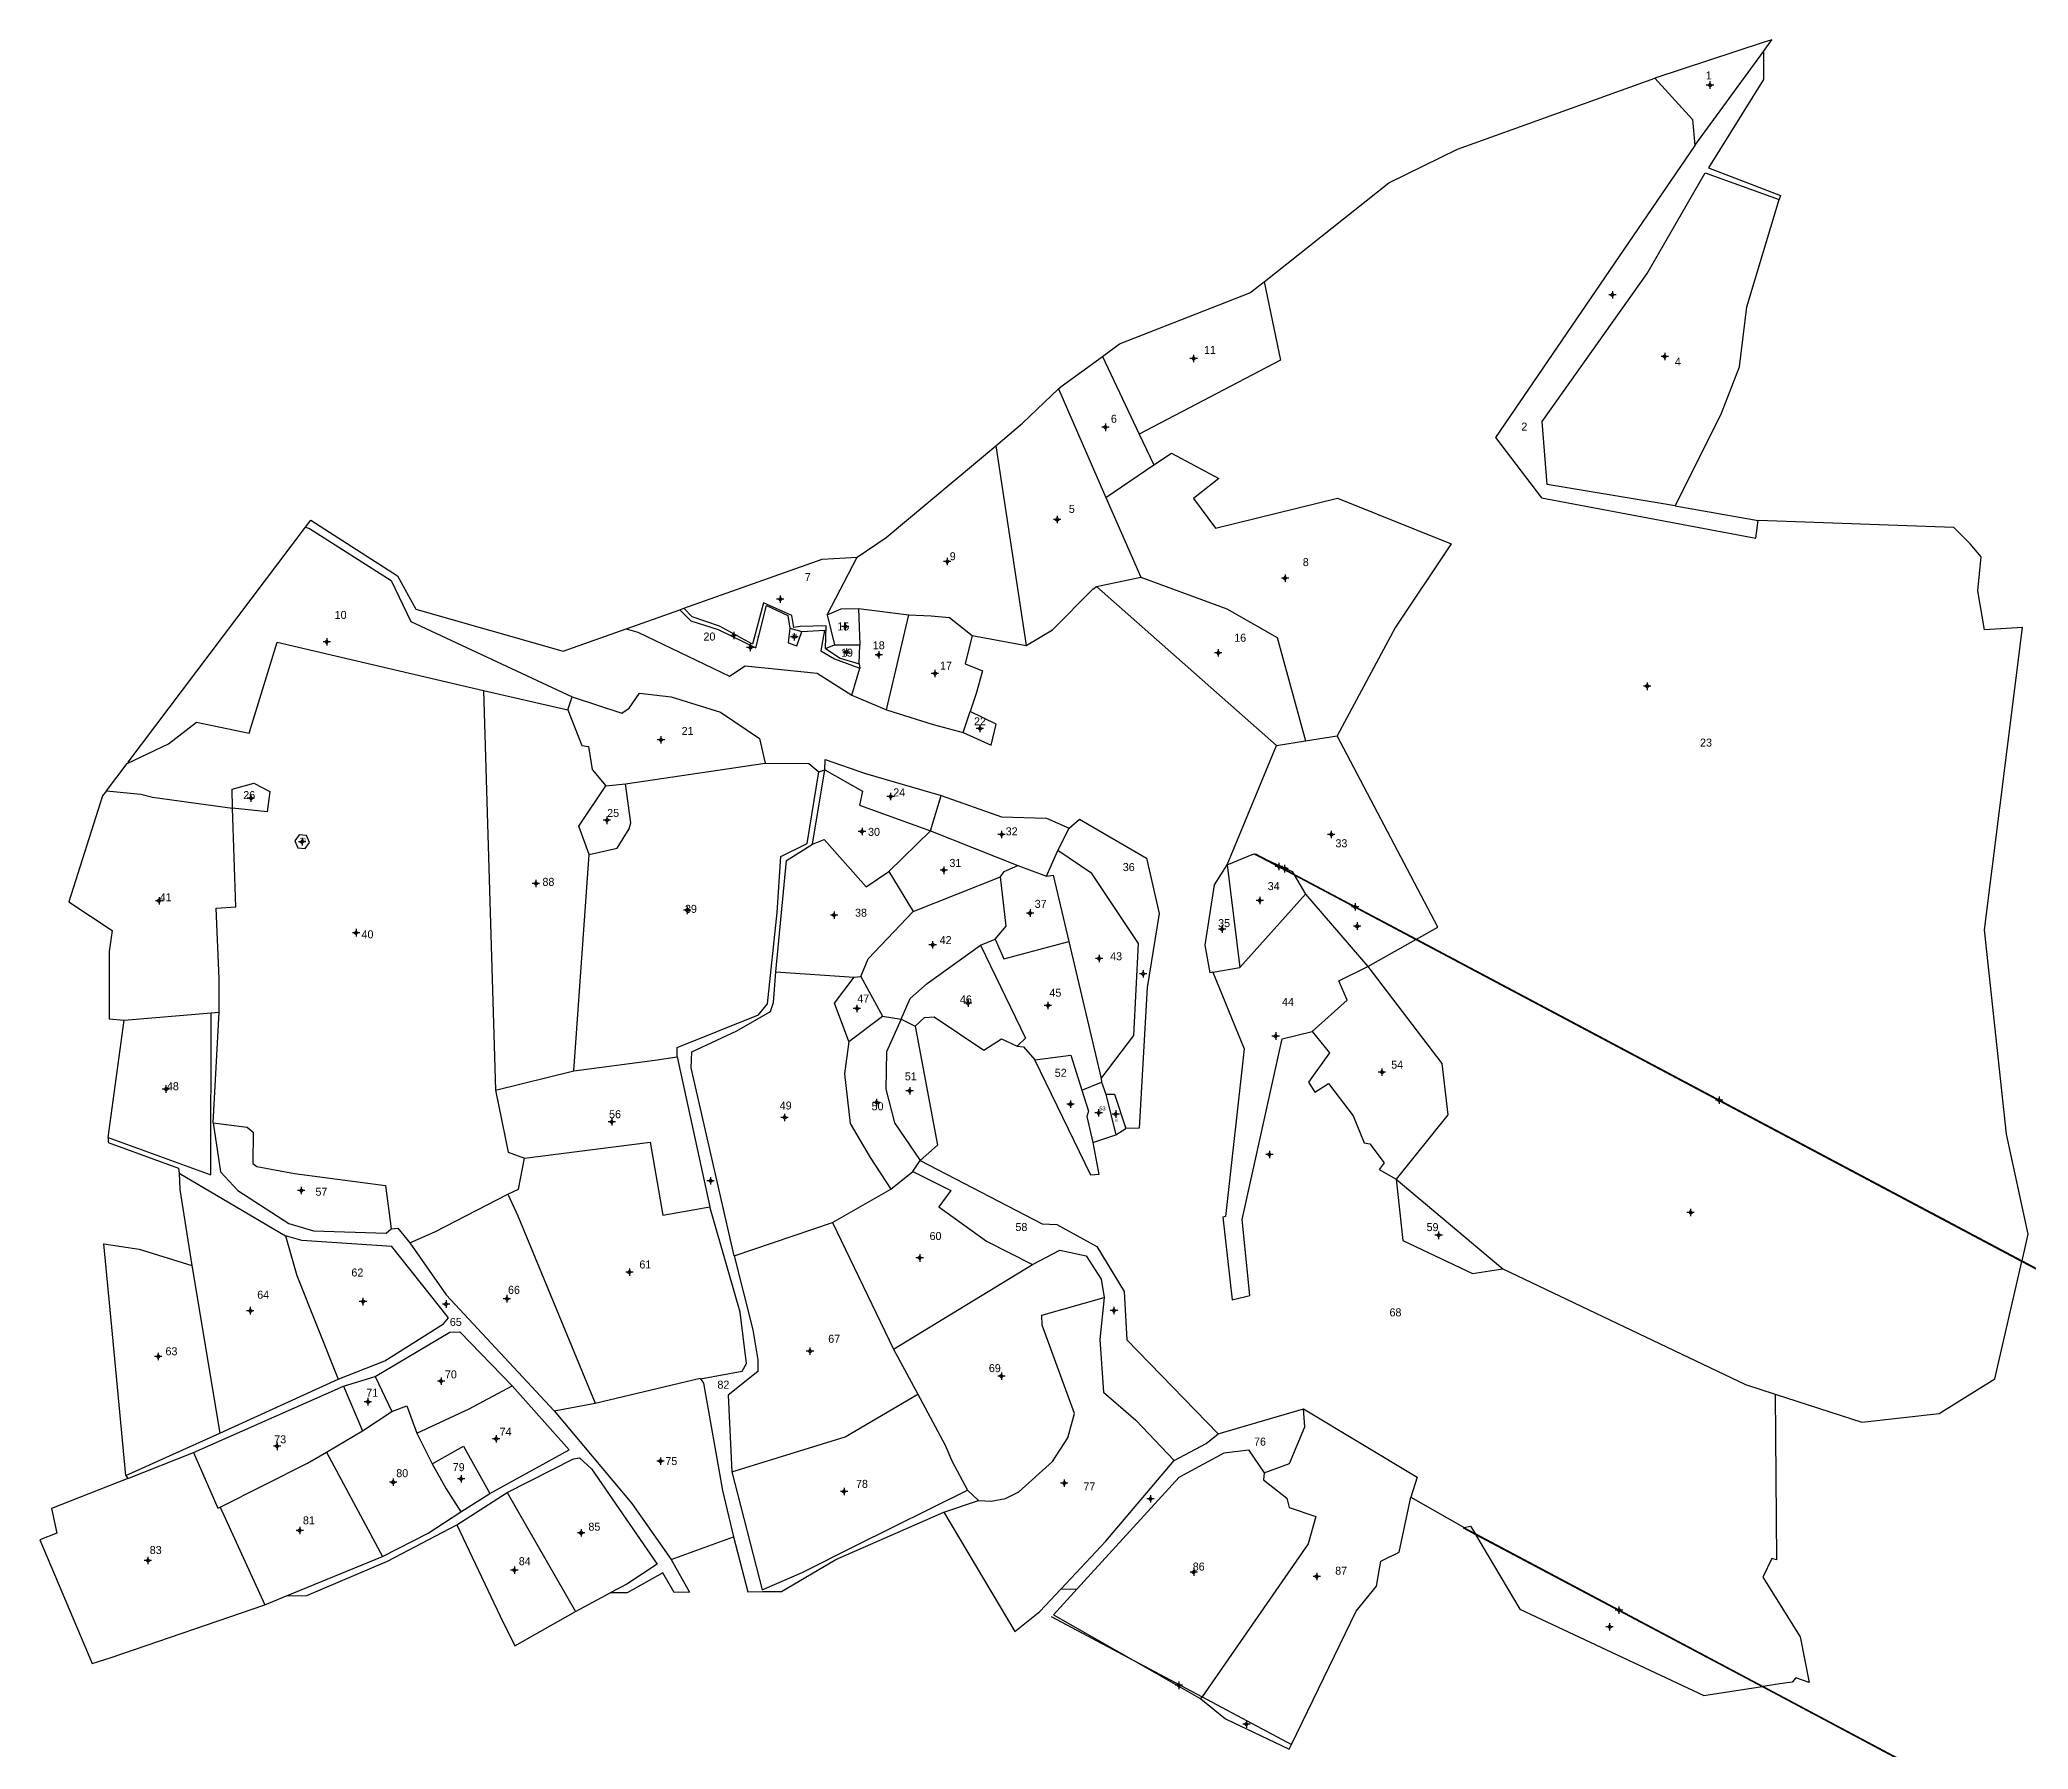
# Model space of a CAD drawing. Extents: x 549983 to 14539508, y -5593828 to 1839011.
# Drawn here: x 549983 to 550653, y 1838435 to 1839011 of the extents above; entities that cross this region are included whole.
import ezdxf

# ---------------------------------------------------------------- set-up
doc = ezdxf.new("R2010")
doc.units = 0
for name, color, linetype in [('Level 10', 7, 'Continuous'), ('Level 11', 7, 'Continuous'), ('Level 15', 7, 'Continuous')]:
    doc.layers.add(name, color=color, linetype=linetype)

msp = doc.modelspace()

# ---------------------------------------------------------------- texts
at = {"layer": 'Level 15'}
for s, height, p in [('1', 2.7, (550544.53, 1838997.75)), ('11', 2.7, (550375.42, 1838905.2)), ('4', 2.7, (550534.12, 1838901.23)), ('6', 2.7, (550344.03, 1838881.96)), ('2', 2.7, (550482.38, 1838879.33)), ('5', 2.7, (550329.84, 1838851.57)), ('9', 2.7, (550289.7, 1838835.63)), ('7', 2.7, (550240.85, 1838828.63)), ('8', 2.7, (550408.71, 1838833.65)), ('10', 2.7, (550082.38, 1838815.83)), ('20', 2.7, (550206.7, 1838808.55)), ('15', 2.7, (550251.77, 1838811.96)), ('16', 2.7, (550385.59, 1838808.14)), ('14', 0.338, (550224.36, 1838809.73)), ('13', 1.35, (550236.27, 1838809.34)), ('19', 2.7, (550253.06, 1838803.09)), ('18', 2.7, (550263.77, 1838805.6)), ('17', 2.7, (550286.43, 1838798.72)), ('21', 2.7, (550199.34, 1838776.72)), ('22', 2.7, (550297.87, 1838779.96)), ('23', 2.7, (550542.62, 1838772.79)), ('26', 2.7, (550051.57, 1838755.09)), ('24', 2.7, (550270.66, 1838756)), ('25', 2.7, (550174.24, 1838749.06)), ('30', 2.7, (550262.17, 1838742.69)), ('32', 2.7, (550308.57, 1838742.86)), ('29', 1.35, (550070.54, 1838740.63)), ('33', 2.7, (550419.72, 1838738.85)), ('31', 2.7, (550289.59, 1838732.22)), ('36', 2.7, (550348.04, 1838730.82)), ('88', 2.7, (550152.42, 1838725.83)), ('34', 2.7, (550396.88, 1838724.4)), ('41', 2.7, (550023.41, 1838720.64)), ('39', 2.7, (550200.46, 1838716.73)), ('38', 2.7, (550257.79, 1838715.43)), ('37', 2.7, (550318.35, 1838718.41)), ('40', 2.7, (550091.43, 1838708.14)), ('35', 2.7, (550380.17, 1838711.92)), ('42', 2.7, (550286.3, 1838706.2)), ('43', 2.7, (550343.77, 1838700.74)), ('45', 2.7, (550323.31, 1838688.45)), ('47', 2.7, (550258.55, 1838686.48)), ('46', 2.7, (550293.13, 1838686.18)), ('44', 2.7, (550401.69, 1838685.35)), ('52', 2.7, (550325.1, 1838661.45)), ('54', 2.7, (550438.51, 1838664.19)), ('48', 2.7, (550025.83, 1838656.93)), ('51', 2.7, (550274.56, 1838660.26)), ('56', 2.7, (550174.88, 1838647.49)), ('49', 2.7, (550232.4, 1838650.42)), ('50', 2.7, (550263.37, 1838650.16)), ('53', 1.35, (550340.15, 1838650.13)), ('55', 0.675, (550345.32, 1838646.33)), ('57', 2.7, (550075.9, 1838621.36)), ('58', 2.7, (550311.85, 1838609.47)), ('59', 2.7, (550450.44, 1838609.43)), ('60', 2.7, (550282.9, 1838606.44)), ('62', 2.7, (550088.02, 1838594.12)), ('61', 2.7, (550185.09, 1838596.82)), ('66', 2.7, (550140.81, 1838588.27)), ('64', 2.7, (550056.28, 1838586.64)), ('68', 2.7, (550437.94, 1838580.67)), ('65', 2.7, (550121.21, 1838577.45)), ('63', 2.7, (550025.36, 1838567.56)), ('67', 2.7, (550248.75, 1838571.77)), ('69', 2.7, (550302.89, 1838561.88)), ('71', 2.7, (550093.05, 1838553.59)), ('70', 2.7, (550119.55, 1838559.77)), ('82', 2.7, (550211.4, 1838556.29)), ('74', 2.7, (550137.98, 1838540.45)), ('73', 2.7, (550062, 1838537.88)), ('76', 2.7, (550392.27, 1838537.1)), ('79', 2.7, (550122.18, 1838528.49)), ('75', 2.7, (550193.85, 1838530.56)), ('80', 2.7, (550103.14, 1838526.46)), ('78', 2.7, (550258.1, 1838522.85)), ('77', 2.7, (550334.76, 1838521.97)), ('81', 2.7, (550071.69, 1838510.55)), ('85', 2.7, (550167.91, 1838508.42)), ('83', 2.7, (550020.05, 1838500.56)), ('84', 2.7, (550144.44, 1838496.78)), ('86', 2.7, (550371.61, 1838494.97)), ('87', 2.7, (550419.63, 1838493.6))]:
    msp.add_text(s, height=height, dxfattribs=at).set_placement(p)

# ---------------------------------------------------------------- linework, layer by layer
at = {"layer": 'Level 10'}
for p, q in [((550540.86, 1838975.41), (550563.96, 1839007.16)), ((550341.19, 1838904.37), (550353.57, 1838878.16)), ((550326.32, 1838893.36), (550342.33, 1838856.82)), ((550353.57, 1838878.16), (550358.49, 1838867.75)), ((550305.19, 1838874.24), (550315.5, 1838806.93)), ((550342.33, 1838856.82), (550358.49, 1838867.75)), ((550342.33, 1838856.82), (550354.16, 1838829.86)), ((550534.19, 1838854), (550562.22, 1838848.99)), ((550012.75, 1838767.5), (550072.58, 1838846.8)), ((550248.42, 1838817.19), (550258.46, 1838836.64)), ((550339.21, 1838826.73), (550354.16, 1838829.86)), ((550339.21, 1838826.73), (550399.79, 1838773.21)), ((550180.61, 1838812.52), (550198.67, 1838818.93)), ((550198.67, 1838818.93), (550200.09, 1838819.43)), ((550258.99, 1838819.39), (550275.92, 1838817.19)), ((550258.99, 1838819.39), (550259.38, 1838807.14)), ((550235.82, 1838812.68), (550239.82, 1838811.65)), ((550248.42, 1838817.19), (550250.84, 1838807.1)), ((550268.44, 1838785.14), (550275.92, 1838817.19)), ((550247.82, 1838805.88), (550250.84, 1838807.1)), ((550250.84, 1838807.1), (550259.38, 1838807.14)), ((550259.22, 1838800.74), (550259.38, 1838807.14)), ((550297.23, 1838810.2), (550315.5, 1838806.93)), ((550256.65, 1838790.09), (550259.35, 1838799.2)), ((550259.22, 1838800.74), (550259.35, 1838799.2)), ((550132.6, 1838791.74), (550160.98, 1838785.19)), ((550132.6, 1838791.74), (550136.59, 1838656.92)), ((550160.98, 1838785.19), (550162.46, 1838789.61)), ((550256.65, 1838790.09), (550268.44, 1838785.14)), ((550294.18, 1838777.54), (550296.55, 1838784.66)), ((550383.24, 1838732.87), (550399.79, 1838773.21)), ((550399.79, 1838773.21), (550409.66, 1838774.75)), ((550409.66, 1838774.75), (550420.29, 1838776.42)), ((550005.44, 1838757.82), (550012.49, 1838767.08)), ((550180.39, 1838760.27), (550227.45, 1838767.19)), ((550243.45, 1838739.94), (550247.63, 1838765)), ((550245.56, 1838764.28), (550247.63, 1838765)), ((550173.78, 1838759.59), (550180.39, 1838760.27)), ((550283.25, 1838744.4), (550286.86, 1838756.28)), ((550269.22, 1838730.65), (550283.25, 1838744.4)), ((550283.25, 1838744.4), (550312.71, 1838732.7)), ((550326.14, 1838737.78), (550329.96, 1838745.31)), ((550322.36, 1838729.08), (550326.14, 1838737.78)), ((550163.03, 1838663.48), (550168.13, 1838736.39)), ((550269.22, 1838730.65), (550277.37, 1838717.19)), ((550312.71, 1838732.7), (550322.36, 1838729.08)), ((550383.24, 1838732.87), (550387.53, 1838698.35)), ((550392.48, 1838736.63), (550394.5, 1838735.55)), ((550392.79, 1838736.63), (550396.84, 1838734.48)), ((550394.5, 1838735.55), (550405.81, 1838729.55)), ((550394.5, 1838735.55), (550396.84, 1838734.48)), ((550396.84, 1838734.48), (550405.67, 1838729.79)), ((550277.37, 1838717.19), (550306.83, 1838728.92)), ((550405.67, 1838729.79), (550446.99, 1838707.83)), ((550405.67, 1838729.79), (550405.81, 1838729.55)), ((550405.81, 1838729.55), (550446.84, 1838707.75)), ((550405.81, 1838729.55), (550409.59, 1838723.06)), ((550387.53, 1838698.35), (550409.59, 1838723.06)), ((550409.59, 1838723.06), (550430.61, 1838698.69)), ((550300.05, 1838705.81), (550305.05, 1838707.86)), ((550329.81, 1838707.09), (550340.69, 1838660.83)), ((550430.61, 1838698.69), (550446.84, 1838707.75)), ((550446.84, 1838707.75), (550446.99, 1838707.83)), ((550446.84, 1838707.75), (550651.11, 1838599.22)), ((550446.99, 1838707.83), (550651.15, 1838599.36)), ((550231.11, 1838696.88), (550257.52, 1838695.08)), ((550378.43, 1838696.69), (550387.53, 1838698.35)), ((550257.52, 1838695.08), (550259.73, 1838695.27)), ((550259.73, 1838695.27), (550267.02, 1838681.85)), ((550006.02, 1838640.94), (550011.42, 1838680.5)), ((550011.42, 1838680.5), (550040.79, 1838683)), ((550040.79, 1838683), (550043.44, 1838683.23)), ((550041.45, 1838645.96), (550043.44, 1838683.23)), ((550255.72, 1838673.35), (550267.02, 1838681.85)), ((550267.02, 1838681.85), (550273.38, 1838680.84)), ((550273.38, 1838680.84), (550278.04, 1838678.57)), ((550136.59, 1838656.92), (550163.03, 1838663.48)), ((550197.79, 1838668.19), (550208.84, 1838617.56)), ((550334.19, 1838656.97), (550340.9, 1838659.64)), ((550340.69, 1838660.83), (550340.9, 1838659.64)), ((550340.9, 1838659.64), (550342.33, 1838655.58)), ((550342.33, 1838655.58), (550345.65, 1838641.91)), ((550345.65, 1838641.91), (550349.11, 1838643.99)), ((550337.99, 1838639.31), (550345.65, 1838641.91)), ((550277.31, 1838629.53), (550279.78, 1838633.21)), ((550029.92, 1838628.94), (550065.84, 1838607.78)), ((550250.15, 1838612.33), (550269.82, 1838623.55)), ((550269.82, 1838623.55), (550277.31, 1838629.53)), ((550440.22, 1838626.95), (550476.13, 1838596.66)), ((550217.04, 1838601.14), (550250.15, 1838612.33)), ((550250.15, 1838612.33), (550270.72, 1838569.64)), ((550034.26, 1838597.82), (550043.73, 1838541.31)), ((550270.72, 1838569.64), (550317.62, 1838598.12)), ((550651.11, 1838599.22), (550651.15, 1838599.36)), ((550651.11, 1838599.22), (14539507.62, -5593827.52)), ((550651.15, 1838599.36), (14539507.62, -5593827.52)), ((550270.72, 1838569.64), (550278.98, 1838554.47)), ((550034.76, 1838534.74), (550085.41, 1838557.15)), ((550043.73, 1838541.31), (550083.54, 1838559.46)), ((550085.41, 1838557.15), (550096.07, 1838560.46)), ((550085.41, 1838557.15), (550091.77, 1838542.06)), ((550096.07, 1838560.46), (550101.68, 1838548.57)), ((550156.32, 1838548.82), (550170.2, 1838551.47)), ((550380.23, 1838541.08), (550408.91, 1838549.56)), ((550091.77, 1838542.06), (550101.68, 1838548.57)), ((550011.99, 1838526.98), (550043.73, 1838541.31)), ((550079.67, 1838534.91), (550091.77, 1838542.06)), ((550110.08, 1838541.32), (550115.19, 1838530.94)), ((550012.7, 1838526.04), (550034.76, 1838534.74)), ((550079.67, 1838534.91), (550098.48, 1838499.7)), ((550011.99, 1838526.98), (550012.7, 1838526.04)), ((550043.8, 1838516.36), (550058.79, 1838483.47)), ((550123.52, 1838510.44), (550140.52, 1838521.26)), ((550124.92, 1838514.79), (550134.65, 1838520.96)), ((550140.52, 1838521.26), (550163.52, 1838481.12)), ((550287.69, 1838514.71), (550299.42, 1838518.64)), ((550295.68, 1838522.05), (550299.42, 1838518.64)), ((550462.81, 1838509.59), (550466.76, 1838507.49)), ((550462.81, 1838509.36), (550466.96, 1838507.16)), ((550195.81, 1838498.68), (550216.82, 1838506.34)), ((550466.76, 1838507.49), (550563.87, 1838455.9)), ((550466.76, 1838507.49), (550466.96, 1838507.16)), ((550466.96, 1838507.16), (550563.53, 1838455.85)), ((550066.13, 1838486.47), (550098.48, 1838499.7)), ((550058.79, 1838483.47), (550066.13, 1838486.47)), ((550163.52, 1838481.12), (550175.22, 1838487.42)), ((550327.19, 1838488.75), (550332.61, 1838488.8)), ((550323.84, 1838479.47), (550351.54, 1838464.75)), ((550351.54, 1838464.75), (550374.82, 1838452.38)), ((550351.54, 1838464.75), (550374.36, 1838451.72)), ((550563.53, 1838455.85), (550563.87, 1838455.9)), ((550563.53, 1838455.85), (14539507.62, -5593827.52)), ((550563.87, 1838455.9), (14539507.62, -5593827.52)), ((550374.36, 1838451.72), (550374.82, 1838452.38)), ((550374.82, 1838452.38), (550404.95, 1838436.38))]:
    msp.add_line(p, q, dxfattribs=at)
for points in [[(550563.96, 1839007.16), (550566.82, 1839011.11), (550563.93, 1839010.16), (550527.35, 1838998.19)], [(550563.96, 1839007.16), (550564.04, 1838997.66), (550545.42, 1838967.9), (550569.73, 1838958.57), (550569.32, 1838957.21)], [(550395.64, 1838929.53), (550437.67, 1838962.82), (550460.91, 1838974.19), (550527.35, 1838998.19)], [(550527.35, 1838998.19), (550540.1, 1838984.27), (550540.86, 1838975.41)], [(550540.86, 1838975.41), (550473.63, 1838877.05), (550489.22, 1838856.65), (550561.45, 1838843.06), (550562.22, 1838848.99)], [(550534.19, 1838854), (550491.09, 1838861.16), (550489.34, 1838882.37), (550524.74, 1838932.29), (550544.3, 1838966.25), (550569.32, 1838957.21)], [(550534.19, 1838854), (550549.64, 1838884.65), (550555.93, 1838900.79), (550558.33, 1838921.04), (550569.32, 1838957.21)], [(550341.19, 1838904.37), (550346.93, 1838908.54), (550390.87, 1838925.76), (550395.64, 1838929.53)], [(550395.64, 1838929.53), (550401.15, 1838903.11), (550353.57, 1838878.16)], [(550326.32, 1838893.36), (550327.23, 1838894.23), (550341.19, 1838904.37)], [(550305.19, 1838874.24), (550314.21, 1838881.83), (550326.32, 1838893.36)], [(550258.46, 1838836.64), (550268.33, 1838843.24), (550305.19, 1838874.24)], [(550358.49, 1838867.75), (550364.42, 1838871.76), (550380.39, 1838863.21), (550371.84, 1838856.48), (550379.28, 1838846.46), (550420.43, 1838856.54), (550458.77, 1838841.12), (550439.92, 1838813.08), (550420.29, 1838776.42)], [(550072.58, 1838846.8), (550074.34, 1838849.09), (550103.55, 1838830.32), (550109.74, 1838819.11), (550159.36, 1838804.99), (550180.61, 1838812.52)], [(550072.58, 1838846.8), (550073.86, 1838846.33), (550101.43, 1838828.83), (550108, 1838814.92), (550162.46, 1838789.61)], [(550651.15, 1838599.36), (550653.23, 1838608.34), (550645.89, 1838642.16), (550638.5, 1838710.97), (550651.27, 1838812.94), (550638.44, 1838812.19), (550636.26, 1838825.3), (550637.38, 1838836.78), (550633.71, 1838841.2), (550628.1, 1838846.66), (550562.22, 1838848.99)], [(550200.09, 1838819.43), (550246.7, 1838835.96), (550258.46, 1838836.64)], [(550315.5, 1838806.93), (550324.36, 1838812.2), (550337.92, 1838825.9), (550339.21, 1838826.73)], [(550354.16, 1838829.86), (550383.1, 1838819.25), (550400.11, 1838809.61), (550409.66, 1838774.75)], [(550198.67, 1838818.93), (550202.41, 1838815.21), (550211.69, 1838812.29), (550224.36, 1838806.07), (550227.89, 1838820.37), (550235.18, 1838817.02), (550235.82, 1838812.68)], [(550247.82, 1838805.88), (550248.09, 1838813.47), (550239.24, 1838813.27), (550237.14, 1838812.97), (550236.53, 1838816.96), (550226.95, 1838821.29), (550223.25, 1838807.38), (550212.08, 1838813.39), (550202.91, 1838816.49), (550200.09, 1838819.43)], [(550248.42, 1838817.19), (550253.08, 1838819.25), (550258.99, 1838819.39)], [(550180.61, 1838812.52), (550184.58, 1838811.34), (550215.47, 1838796.52), (550220.7, 1838799.97), (550244.99, 1838797.59), (550256.65, 1838790.09)], [(550235.82, 1838812.68), (550235.28, 1838807.74), (550238.21, 1838806.78), (550239.82, 1838811.65)], [(550239.82, 1838811.65), (550247.46, 1838812.06), (550246.27, 1838805.04), (550250.83, 1838802.43), (550259.35, 1838799.2)], [(550275.92, 1838817.19), (550283.42, 1838816.89), (550289.67, 1838816.3), (550297.23, 1838810.2)], [(550012.49, 1838767.08), (550026.35, 1838773.72), (550035.83, 1838781.05), (550053.56, 1838777.32), (550063, 1838808.02), (550132.6, 1838791.74)], [(550247.82, 1838805.88), (550252.82, 1838802.57), (550259.22, 1838800.74)], [(550297.23, 1838810.2), (550294.94, 1838800.7), (550300.79, 1838798.37), (550298.59, 1838790.73), (550296.55, 1838784.66)], [(550162.46, 1838789.61), (550179.21, 1838784.08), (550181.63, 1838785.77), (550185.08, 1838790.8), (550195.85, 1838789.6), (550212.44, 1838784.36), (550225.59, 1838775.48), (550227.45, 1838767.19)], [(550160.98, 1838785.19), (550165.68, 1838773.17), (550167.9, 1838772.85), (550169.16, 1838765.02), (550173.78, 1838759.59)], [(550268.44, 1838785.14), (550284.11, 1838780.26), (550294.18, 1838777.54)], [(550294.18, 1838777.54), (550303.63, 1838773.22), (550305.32, 1838780.39), (550296.55, 1838784.66)], [(550446.99, 1838707.83), (550454.27, 1838711.89), (550420.29, 1838776.42)], [(550012.49, 1838767.08), (550012.65, 1838767.29), (550012.75, 1838767.5)], [(550197.79, 1838668.19), (550197.81, 1838671.3), (550225.28, 1838682.33), (550228.25, 1838686.11), (550231.49, 1838716.84), (550232.8, 1838735.72), (550241.67, 1838740.08), (550245.56, 1838764.28)], [(550227.45, 1838767.19), (550242.18, 1838767.12), (550245.56, 1838764.28)], [(550247.63, 1838765), (550247.69, 1838768.47), (550261.33, 1838763.68), (550286.86, 1838756.28)], [(550247.63, 1838765), (550260.28, 1838757.71), (550259.31, 1838753.06), (550283.25, 1838744.4)], [(550005.44, 1838757.82), (550004.18, 1838756.14), (549992.76, 1838720.45), (550007.36, 1838710.77), (550006.33, 1838703.73), (550006.34, 1838680.95), (550011.42, 1838680.5)], [(550005.44, 1838757.82), (550017, 1838756.71), (550020.93, 1838755.72), (550047.97, 1838752.07)], [(550047.97, 1838752.07), (550047.83, 1838758.48), (550055.12, 1838760.42), (550060.5, 1838757.68), (550059.62, 1838750.74), (550047.97, 1838752.07)], [(550168.13, 1838736.39), (550164.69, 1838746.01), (550173.78, 1838759.59)], [(550168.13, 1838736.39), (550177.56, 1838738.5), (550181.62, 1838745.1), (550182.23, 1838747.1), (550180.39, 1838760.27)], [(550043.44, 1838683.23), (550043.45, 1838694.44), (550042.43, 1838718.28), (550049.03, 1838718.77), (550047.97, 1838752.07)], [(550286.86, 1838756.28), (550307.2, 1838749.07), (550322.31, 1838748.69), (550329.96, 1838745.31)], [(550329.96, 1838745.31), (550333.49, 1838748.34), (550355.99, 1838735.12), (550360.3, 1838716.47), (550356.21, 1838691.56), (550353.55, 1838644.11), (550349.11, 1838643.99)], [(550073.87, 1838740.47), (550072.86, 1838742.76), (550070.37, 1838743.01), (550068.9, 1838740.99), (550069.91, 1838738.71), (550072.41, 1838738.45), (550073.87, 1838740.47)], [(550231.11, 1838696.88), (550234.65, 1838734.4), (550243.45, 1838739.94)], [(550243.45, 1838739.94), (550247.38, 1838741.43), (550261.57, 1838725.48), (550269.22, 1838730.65)], [(550340.69, 1838660.83), (550351.77, 1838675.4), (550353.31, 1838706.42), (550337.65, 1838730.05), (550326.14, 1838737.78)], [(550306.83, 1838728.92), (550308.02, 1838730.69), (550312.71, 1838732.7)], [(550378.43, 1838696.69), (550377.45, 1838696.51), (550375.82, 1838705.89), (550378.98, 1838726.14), (550383.24, 1838732.87)], [(550383.24, 1838732.87), (550392.17, 1838736.63), (550394.5, 1838735.55)], [(550396.84, 1838734.48), (550405.17, 1838730.64), (550405.67, 1838729.79)], [(550305.05, 1838707.86), (550308.75, 1838712.23), (550306.83, 1838728.92)], [(550322.36, 1838729.08), (550324.55, 1838729.46), (550329.81, 1838707.09)], [(550259.73, 1838695.27), (550262.16, 1838701.26), (550277.37, 1838717.19)], [(550273.38, 1838680.84), (550276.38, 1838687.85), (550282.14, 1838692.93), (550300.05, 1838705.81)], [(550300.05, 1838705.81), (550315.28, 1838674.5), (550312.46, 1838671.8)], [(550305.05, 1838707.86), (550307.91, 1838701.28), (550329.81, 1838707.09)], [(550217.04, 1838601.14), (550202.57, 1838664.43), (550202.72, 1838669.86), (550217.9, 1838676.99), (550229.27, 1838683.45), (550230.32, 1838686.54), (550231.11, 1838696.88)], [(550411.84, 1838676.75), (550423.65, 1838687.28), (550420.85, 1838693.76), (550430.61, 1838698.69)], [(550430.61, 1838698.69), (550455.62, 1838665.93), (550457.63, 1838648.66), (550440.22, 1838626.95)], [(550255.72, 1838673.35), (550250.81, 1838686.23), (550257.52, 1838695.08)], [(550378.43, 1838696.69), (550388.89, 1838670.93), (550382.69, 1838614.33), (550381.72, 1838614.15), (550384.92, 1838586.24), (550390.9, 1838587.72), (550388.27, 1838613.36), (550401.77, 1838674.24), (550411.84, 1838676.75)], [(550006.02, 1838640.94), (550040.69, 1838628.41), (550040.79, 1838683)], [(550273.38, 1838680.84), (550268.38, 1838669.92), (550268.2, 1838657.3), (550271.12, 1838645.94), (550279.78, 1838633.21)], [(550278.04, 1838678.57), (550281.24, 1838681.48), (550284.45, 1838681.72), (550301.18, 1838670.43), (550307.15, 1838674.25), (550312.46, 1838671.8)], [(550278.04, 1838678.57), (550285.61, 1838638.4), (550279.78, 1838633.21)], [(550411.84, 1838676.75), (550417.71, 1838669.59), (550410.58, 1838659.6), (550412.81, 1838656.29), (550417.4, 1838659.17), (550425.68, 1838648.27), (550429.45, 1838639.19), (550431.35, 1838638.83), (550436.13, 1838632.41), (550434.48, 1838630.15), (550440.22, 1838626.95)], [(550255.72, 1838673.35), (550254.19, 1838662.42), (550256.15, 1838645.7), (550262.84, 1838634.3), (550269.82, 1838623.55)], [(550312.46, 1838671.8), (550314.61, 1838671.61), (550318.44, 1838667.13)], [(550163.03, 1838663.48), (550190.25, 1838667.06), (550197.79, 1838668.19)], [(550318.44, 1838667.13), (550330.47, 1838668.75), (550334.19, 1838656.97)], [(550337.99, 1838639.31), (550339.91, 1838628.53), (550337.27, 1838628.28), (550318.44, 1838667.13)], [(550136.59, 1838656.92), (550140.9, 1838636.07), (550146.41, 1838633.98)], [(550334.19, 1838656.97), (550336.52, 1838649.83), (550335.91, 1838648.02), (550337.99, 1838639.31)], [(550342.33, 1838655.58), (550345.25, 1838655.55), (550349.11, 1838643.99)], [(550041.45, 1838645.96), (550052.87, 1838644.45), (550054.9, 1838642.77), (550054.83, 1838632.2), (550056.12, 1838631.26), (550068.86, 1838628.82), (550099.5, 1838624.75), (550101.41, 1838610.23)], [(550041.45, 1838645.96), (550043.94, 1838629.44), (550049.77, 1838623.07), (550066.98, 1838612.03), (550075.26, 1838609.48), (550099.75, 1838608.78), (550101.41, 1838610.23)], [(550006.02, 1838640.94), (550005.99, 1838639.35), (550029.75, 1838630.64), (550029.92, 1838628.94)], [(550146.41, 1838633.98), (550188.73, 1838639.38), (550192.98, 1838614.76), (550208.84, 1838617.56)], [(550140.8, 1838621.87), (550144.38, 1838623.62), (550146.41, 1838633.98)], [(550279.78, 1838633.21), (550320.83, 1838611.86), (550325.79, 1838611.68), (550339.25, 1838604.26), (550348.55, 1838589.02), (550349.37, 1838572.81), (550380.23, 1838541.08)], [(550029.92, 1838628.94), (550030.24, 1838623.42), (550034.26, 1838597.82)], [(550277.31, 1838629.53), (550290.11, 1838623.1), (550286, 1838617.58), (550302.15, 1838606.09), (550317.62, 1838598.12)], [(550440.22, 1838626.95), (550442.47, 1838606.22), (550465.91, 1838595.09), (550476.13, 1838596.66)], [(550107.7, 1838605.46), (550116.15, 1838609.18), (550140.8, 1838621.87)], [(550140.8, 1838621.87), (550144.09, 1838614.57), (550170.2, 1838551.47)], [(550205.7, 1838559.66), (550219.79, 1838562.21), (550221.21, 1838564.75), (550219.08, 1838582.07), (550208.84, 1838617.56)], [(550101.41, 1838610.23), (550103.67, 1838610.41), (550107.7, 1838605.46)], [(550011.99, 1838526.98), (550007.45, 1838574.67), (550004.56, 1838605.16), (550016.5, 1838603.37), (550034.26, 1838597.82)], [(550083.54, 1838559.46), (550099.24, 1838565.68), (550119.01, 1838578.11), (550120.72, 1838580.22), (550101.63, 1838604.29), (550071.3, 1838606.24), (550065.84, 1838607.78)], [(550065.84, 1838607.78), (550069.64, 1838594.51), (550083.54, 1838559.46)], [(550107.7, 1838605.46), (550120, 1838587.89), (550156.32, 1838548.82)], [(550217.04, 1838601.14), (550223.3, 1838576.13), (550225.04, 1838566), (550225.04, 1838562.08), (550215.01, 1838554.11), (550216.22, 1838528.25)], [(550317.62, 1838598.12), (550326.82, 1838602.96), (550335.71, 1838601.1), (550340.74, 1838593.25), (550341.73, 1838587.08)], [(550476.13, 1838596.66), (550557.95, 1838557.72), (550567.91, 1838554.5)], [(550567.91, 1838554.5), (550597.14, 1838545.06), (550623.17, 1838547.88), (550641.93, 1838559.65), (550651.11, 1838599.22)], [(550299.42, 1838518.64), (550303.65, 1838518.33), (550308.54, 1838519.24), (550312.99, 1838521.56), (550324.29, 1838531.77), (550329.47, 1838539.68), (550331.71, 1838547.96), (550320.89, 1838577.69), (550320.8, 1838581.06), (550341.73, 1838587.08)], [(550341.73, 1838587.08), (550340.25, 1838572.93), (550341.53, 1838555.14), (550352.46, 1838545.68), (550365.36, 1838532.12)], [(550096.07, 1838560.46), (550121.25, 1838575.34), (550124.6, 1838575.49), (550142.21, 1838557.28)], [(550110.08, 1838541.32), (550127.72, 1838549.56), (550142.21, 1838557.28)], [(550134.65, 1838520.96), (550161.43, 1838535.71), (550142.21, 1838557.28)], [(550170.2, 1838551.47), (550205.56, 1838559.85), (550205.7, 1838559.66)], [(550205.7, 1838559.66), (550206.75, 1838558.13), (550213.08, 1838521.95), (550216.82, 1838506.34)], [(550101.68, 1838548.57), (550106.66, 1838550.53), (550110.08, 1838541.32)], [(550216.22, 1838528.25), (550254.42, 1838540.04), (550278.98, 1838554.47)], [(550278.98, 1838554.47), (550288.16, 1838537.31), (550290.42, 1838531.93), (550295.68, 1838522.05)], [(550395.65, 1838527.93), (550404.27, 1838531.07), (550409.42, 1838543.49), (550408.91, 1838549.56)], [(550408.91, 1838549.56), (550447.21, 1838526.42), (550445.17, 1838519.77)], [(550567.91, 1838554.5), (550568.4, 1838498.59), (550566.78, 1838499.02), (550563.76, 1838492.79), (550576.39, 1838472.66), (550579.38, 1838457.22), (550574.89, 1838458.82), (550573.65, 1838457.38), (550568.77, 1838456.64), (550563.87, 1838455.9)], [(550156.32, 1838548.82), (550182.58, 1838517.64), (550195.81, 1838498.68)], [(550115.19, 1838530.94), (550125.76, 1838536.89), (550134.65, 1838520.96)], [(550365.36, 1838532.12), (550376.12, 1838537.87), (550380.23, 1838541.08)], [(550034.76, 1838534.74), (550043.01, 1838515.96), (550043.8, 1838516.36)], [(550043.8, 1838516.36), (550073.17, 1838531.15), (550079.67, 1838534.91)], [(550115.19, 1838530.94), (550119.91, 1838522.48), (550124.92, 1838514.79)], [(550140.52, 1838521.26), (550162.93, 1838532.67), (550164.96, 1838532.96), (550168.98, 1838529.27), (550191.11, 1838497.12), (550180.84, 1838490.44), (550175.22, 1838487.42)], [(550327.19, 1838488.75), (550342.32, 1838504.88), (550365.36, 1838532.12)], [(550332.61, 1838488.8), (550367.02, 1838526.48), (550382.19, 1838534.67), (550390.44, 1838535.72), (550395.65, 1838527.93)], [(550012.7, 1838526.04), (549986.91, 1838515.86), (549988.71, 1838507.61), (549982.98, 1838505.29), (550000.65, 1838463.65), (550007.09, 1838465.7), (550058.79, 1838483.47)], [(550216.22, 1838528.25), (550226.51, 1838488.44), (550240, 1838494.33), (550258.07, 1838503.46), (550295.68, 1838522.05)], [(550395.65, 1838527.93), (550395.44, 1838525.62), (550403.34, 1838519.36), (550404.13, 1838516.26), (550413.1, 1838513.18), (550410.56, 1838504.04), (550374.82, 1838452.38)], [(550404.95, 1838436.38), (550426.67, 1838481.29), (550433.59, 1838489.73), (550434.99, 1838498.16), (550441.17, 1838501.13), (550445.17, 1838519.77)], [(550445.17, 1838519.77), (550463.1, 1838509.47), (550465.28, 1838509.99), (550466.76, 1838507.49)], [(550066.13, 1838486.47), (550073.02, 1838486.53), (550100.23, 1838498.16), (550123.52, 1838510.44)], [(550098.48, 1838499.7), (550113.91, 1838507.63), (550124.92, 1838514.79)], [(550123.52, 1838510.44), (550138.11, 1838479.64), (550143.08, 1838469.56), (550163.52, 1838481.12)], [(550216.82, 1838506.34), (550221.69, 1838487.83), (550226.66, 1838487.87), (550232.94, 1838487.93), (550251.35, 1838498.75), (550287.69, 1838514.71)], [(550287.69, 1838514.71), (550311.66, 1838474.46), (550320.08, 1838481.17), (550327.19, 1838488.75)], [(550466.96, 1838507.16), (550481.89, 1838481.96), (550543.93, 1838452.87), (550563.53, 1838455.85)], [(550195.81, 1838498.68), (550201.93, 1838487.66), (550196.83, 1838487.61), (550193.01, 1838494.18), (550181.02, 1838487.47), (550175.22, 1838487.42)], [(550332.61, 1838488.8), (550324.67, 1838480.1), (550351.54, 1838464.75)], [(550374.36, 1838451.72), (550382.69, 1838444.94), (550404.15, 1838434.73), (550404.95, 1838436.38)]]:
    msp.add_lwpolyline(points, dxfattribs=at)
at = {"layer": 'Level 11'}
for p, q in [((550545.33, 1838995.85), (550544.7, 1838995.85)), ((550545.95, 1838996.47), (550545.33, 1838995.85)), ((550545.33, 1838995.85), (550545.95, 1838995.22)), ((550545.95, 1838997.1), (550545.95, 1838996.47)), ((550546.58, 1838995.85), (550545.95, 1838996.47)), ((550545.95, 1838995.22), (550546.58, 1838995.85)), ((550545.95, 1838995.22), (550545.95, 1838994.6)), ((550547.2, 1838995.85), (550546.58, 1838995.85)), ((550512.44, 1838925.11), (550511.81, 1838925.11)), ((550513.06, 1838925.74), (550512.44, 1838925.11)), ((550512.44, 1838925.11), (550513.06, 1838924.49)), ((550513.06, 1838926.36), (550513.06, 1838925.74)), ((550513.69, 1838925.11), (550513.06, 1838925.74)), ((550513.06, 1838924.49), (550513.69, 1838925.11)), ((550514.31, 1838925.11), (550513.69, 1838925.11)), ((550513.06, 1838924.49), (550513.06, 1838923.86)), ((550371.92, 1838904.89), (550371.92, 1838904.27)), ((550530.73, 1838904.91), (550530.1, 1838904.28)), ((550530.73, 1838905.53), (550530.73, 1838904.91)), ((550531.35, 1838904.28), (550530.73, 1838904.91)), ((550371.3, 1838903.64), (550370.67, 1838903.64)), ((550371.92, 1838904.27), (550371.3, 1838903.64)), ((550371.3, 1838903.64), (550371.92, 1838903.02)), ((550372.55, 1838903.64), (550371.92, 1838904.27)), ((550371.92, 1838903.02), (550372.55, 1838903.64)), ((550371.92, 1838903.02), (550371.92, 1838902.39)), ((550373.17, 1838903.64), (550372.55, 1838903.64)), ((550530.1, 1838904.28), (550529.48, 1838904.28)), ((550530.1, 1838904.28), (550530.73, 1838903.66)), ((550530.73, 1838903.66), (550531.35, 1838904.28)), ((550530.73, 1838903.66), (550530.73, 1838903.03)), ((550531.98, 1838904.28), (550531.35, 1838904.28)), ((550341.55, 1838880.44), (550340.92, 1838880.44)), ((550342.17, 1838881.07), (550341.55, 1838880.44)), ((550341.55, 1838880.44), (550342.17, 1838879.82)), ((550342.17, 1838881.69), (550342.17, 1838881.07)), ((550342.8, 1838880.44), (550342.17, 1838881.07)), ((550342.17, 1838879.82), (550342.8, 1838880.44)), ((550342.17, 1838879.82), (550342.17, 1838879.19)), ((550343.42, 1838880.44), (550342.8, 1838880.44)), ((550325.29, 1838849.38), (550324.67, 1838849.38)), ((550325.92, 1838850), (550325.29, 1838849.38)), ((550325.29, 1838849.38), (550325.92, 1838848.75)), ((550325.92, 1838850.63), (550325.92, 1838850)), ((550326.54, 1838849.38), (550325.92, 1838850)), ((550325.92, 1838848.75), (550326.54, 1838849.38)), ((550325.92, 1838848.75), (550325.92, 1838848.13)), ((550327.17, 1838849.38), (550326.54, 1838849.38)), ((550288.22, 1838835.17), (550287.59, 1838835.17)), ((550288.84, 1838835.8), (550288.22, 1838835.17)), ((550288.22, 1838835.17), (550288.84, 1838834.55)), ((550288.84, 1838836.42), (550288.84, 1838835.8)), ((550289.47, 1838835.17), (550288.84, 1838835.8)), ((550288.84, 1838834.55), (550289.47, 1838835.17)), ((550288.84, 1838834.55), (550288.84, 1838833.92)), ((550290.09, 1838835.17), (550289.47, 1838835.17)), ((550402.11, 1838829.61), (550401.48, 1838829.61)), ((550402.73, 1838830.23), (550402.11, 1838829.61)), ((550402.11, 1838829.61), (550402.73, 1838828.98)), ((550402.73, 1838830.86), (550402.73, 1838830.23)), ((550403.36, 1838829.61), (550402.73, 1838830.23)), ((550402.73, 1838828.98), (550403.36, 1838829.61)), ((550402.73, 1838828.98), (550402.73, 1838828.36)), ((550403.98, 1838829.61), (550403.36, 1838829.61)), ((550231.93, 1838822.46), (550231.3, 1838822.46)), ((550232.55, 1838823.09), (550231.93, 1838822.46)), ((550231.93, 1838822.46), (550232.55, 1838821.84)), ((550232.55, 1838823.71), (550232.55, 1838823.09)), ((550233.18, 1838822.46), (550232.55, 1838823.09)), ((550232.55, 1838821.84), (550233.18, 1838822.46)), ((550232.55, 1838821.84), (550232.55, 1838821.21)), ((550233.8, 1838822.46), (550233.18, 1838822.46)), ((550216.89, 1838810.87), (550216.27, 1838810.25)), ((550216.89, 1838811.5), (550216.89, 1838810.87)), ((550217.52, 1838810.25), (550216.89, 1838810.87)), ((550237.32, 1838811.08), (550237.32, 1838810.45)), ((550253.84, 1838813.23), (550253.21, 1838813.23)), ((550254.46, 1838813.85), (550253.84, 1838813.23)), ((550253.84, 1838813.23), (550254.46, 1838812.6)), ((550254.46, 1838814.48), (550254.46, 1838813.85)), ((550255.09, 1838813.23), (550254.46, 1838813.85)), ((550254.46, 1838812.6), (550255.09, 1838813.23)), ((550254.46, 1838812.6), (550254.46, 1838811.98)), ((550255.71, 1838813.23), (550255.09, 1838813.23)), ((550079.1, 1838808.1), (550078.47, 1838808.1)), ((550079.72, 1838808.73), (550079.1, 1838808.1)), ((550079.1, 1838808.1), (550079.72, 1838807.48)), ((550079.72, 1838809.35), (550079.72, 1838808.73)), ((550080.35, 1838808.1), (550079.72, 1838808.73)), ((550079.72, 1838807.48), (550080.35, 1838808.1)), ((550079.72, 1838807.48), (550079.72, 1838806.85)), ((550080.97, 1838808.1), (550080.35, 1838808.1)), ((550216.27, 1838810.25), (550215.64, 1838810.25)), ((550216.27, 1838810.25), (550216.89, 1838809.62)), ((550216.89, 1838809.62), (550217.52, 1838810.25)), ((550216.89, 1838809.62), (550216.89, 1838809)), ((550218.14, 1838810.25), (550217.52, 1838810.25)), ((550221.82, 1838806.22), (550221.2, 1838806.22)), ((550222.45, 1838806.85), (550221.82, 1838806.22)), ((550221.82, 1838806.22), (550222.45, 1838805.6)), ((550222.45, 1838807.47), (550222.45, 1838806.85)), ((550223.07, 1838806.22), (550222.45, 1838806.85)), ((550222.45, 1838805.6), (550223.07, 1838806.22)), ((550222.45, 1838805.6), (550222.45, 1838804.97)), ((550223.7, 1838806.22), (550223.07, 1838806.22)), ((550236.7, 1838809.83), (550236.07, 1838809.83)), ((550237.32, 1838810.45), (550236.7, 1838809.83)), ((550236.7, 1838809.83), (550237.32, 1838809.2)), ((550237.95, 1838809.83), (550237.32, 1838810.45)), ((550237.32, 1838809.2), (550237.95, 1838809.83)), ((550237.32, 1838809.2), (550237.32, 1838808.58)), ((550238.57, 1838809.83), (550237.95, 1838809.83)), ((550254.28, 1838804.62), (550253.65, 1838804.62)), ((550254.9, 1838805.25), (550254.28, 1838804.62)), ((550254.28, 1838804.62), (550254.9, 1838804)), ((550254.9, 1838805.87), (550254.9, 1838805.25)), ((550255.53, 1838804.62), (550254.9, 1838805.25)), ((550254.9, 1838804), (550255.53, 1838804.62)), ((550256.15, 1838804.62), (550255.53, 1838804.62)), ((550265.77, 1838804.38), (550265.14, 1838803.75)), ((550265.77, 1838805), (550265.77, 1838804.38)), ((550266.39, 1838803.75), (550265.77, 1838804.38)), ((550379.58, 1838804.41), (550378.96, 1838804.41)), ((550380.21, 1838805.03), (550379.58, 1838804.41)), ((550379.58, 1838804.41), (550380.21, 1838803.78)), ((550380.21, 1838805.66), (550380.21, 1838805.03)), ((550380.83, 1838804.41), (550380.21, 1838805.03)), ((550380.21, 1838803.78), (550380.83, 1838804.41)), ((550381.46, 1838804.41), (550380.83, 1838804.41)), ((550254.9, 1838804), (550254.9, 1838803.37)), ((550265.14, 1838803.75), (550264.52, 1838803.75)), ((550265.14, 1838803.75), (550265.77, 1838803.13)), ((550265.77, 1838803.13), (550266.39, 1838803.75)), ((550265.77, 1838803.13), (550265.77, 1838802.5)), ((550267.02, 1838803.75), (550266.39, 1838803.75)), ((550284.07, 1838797.4), (550283.45, 1838797.4)), ((550284.7, 1838798.02), (550284.07, 1838797.4)), ((550284.07, 1838797.4), (550284.7, 1838796.77)), ((550284.7, 1838798.65), (550284.7, 1838798.02)), ((550285.32, 1838797.4), (550284.7, 1838798.02)), ((550284.7, 1838796.77), (550285.32, 1838797.4)), ((550285.95, 1838797.4), (550285.32, 1838797.4)), ((550380.21, 1838803.78), (550380.21, 1838803.16)), ((550284.7, 1838796.77), (550284.7, 1838796.15)), ((550524.16, 1838793.12), (550523.53, 1838793.12)), ((550524.78, 1838793.74), (550524.16, 1838793.12)), ((550524.16, 1838793.12), (550524.78, 1838792.49)), ((550524.78, 1838794.37), (550524.78, 1838793.74)), ((550525.41, 1838793.12), (550524.78, 1838793.74)), ((550524.78, 1838792.49), (550525.41, 1838793.12)), ((550524.78, 1838792.49), (550524.78, 1838791.87)), ((550526.03, 1838793.12), (550525.41, 1838793.12)), ((550299.26, 1838778.92), (550298.63, 1838778.92)), ((550299.88, 1838779.55), (550299.26, 1838778.92)), ((550299.26, 1838778.92), (550299.88, 1838778.3)), ((550299.88, 1838780.17), (550299.88, 1838779.55)), ((550300.51, 1838778.92), (550299.88, 1838779.55)), ((550299.88, 1838778.3), (550300.51, 1838778.92)), ((550299.88, 1838778.3), (550299.88, 1838777.67)), ((550301.13, 1838778.92), (550300.51, 1838778.92)), ((550191.75, 1838775.07), (550191.12, 1838775.07)), ((550192.37, 1838775.7), (550191.75, 1838775.07)), ((550191.75, 1838775.07), (550192.37, 1838774.45)), ((550192.37, 1838776.32), (550192.37, 1838775.7)), ((550193, 1838775.07), (550192.37, 1838775.7)), ((550192.37, 1838774.45), (550193, 1838775.07)), ((550192.37, 1838774.45), (550192.37, 1838773.82)), ((550193.62, 1838775.07), (550193, 1838775.07)), ((550269.78, 1838757.18), (550269.78, 1838756.56)), ((550053.52, 1838755.42), (550052.89, 1838755.42)), ((550054.14, 1838756.05), (550053.52, 1838755.42)), ((550053.52, 1838755.42), (550054.14, 1838754.8)), ((550054.14, 1838756.67), (550054.14, 1838756.05)), ((550054.77, 1838755.42), (550054.14, 1838756.05)), ((550054.14, 1838754.8), (550054.77, 1838755.42)), ((550054.14, 1838754.8), (550054.14, 1838754.17)), ((550055.39, 1838755.42), (550054.77, 1838755.42)), ((550269.15, 1838755.93), (550268.53, 1838755.93)), ((550269.78, 1838756.56), (550269.15, 1838755.93)), ((550269.15, 1838755.93), (550269.78, 1838755.31)), ((550270.4, 1838755.93), (550269.78, 1838756.56)), ((550269.78, 1838755.31), (550270.4, 1838755.93)), ((550269.78, 1838755.31), (550269.78, 1838754.68)), ((550271.03, 1838755.93), (550270.4, 1838755.93)), ((550173.54, 1838747.94), (550172.91, 1838747.94)), ((550174.16, 1838748.56), (550173.54, 1838747.94)), ((550173.54, 1838747.94), (550174.16, 1838747.31)), ((550174.16, 1838749.19), (550174.16, 1838748.56)), ((550174.79, 1838747.94), (550174.16, 1838748.56)), ((550174.16, 1838747.31), (550174.79, 1838747.94)), ((550174.16, 1838747.31), (550174.16, 1838746.69)), ((550175.41, 1838747.94), (550174.79, 1838747.94)), ((550259.51, 1838744.17), (550258.88, 1838744.17)), ((550260.13, 1838744.8), (550259.51, 1838744.17)), ((550259.51, 1838744.17), (550260.13, 1838743.55)), ((550260.13, 1838745.42), (550260.13, 1838744.8)), ((550260.76, 1838744.17), (550260.13, 1838744.8)), ((550260.13, 1838743.55), (550260.76, 1838744.17)), ((550261.38, 1838744.17), (550260.76, 1838744.17)), ((550307.18, 1838744.36), (550307.18, 1838743.74)), ((550418.3, 1838743.8), (550417.67, 1838743.17)), ((550418.3, 1838744.42), (550418.3, 1838743.8)), ((550418.92, 1838743.17), (550418.3, 1838743.8)), ((550070.76, 1838740.73), (550070.14, 1838740.73)), ((550071.39, 1838741.36), (550070.76, 1838740.73)), ((550070.76, 1838740.73), (550071.39, 1838740.11)), ((550071.39, 1838741.98), (550071.39, 1838741.36)), ((550072.01, 1838740.73), (550071.39, 1838741.36)), ((550071.39, 1838740.11), (550072.01, 1838740.73)), ((550071.39, 1838740.11), (550071.39, 1838739.48)), ((550072.64, 1838740.73), (550072.01, 1838740.73)), ((550260.13, 1838743.55), (550260.13, 1838742.92)), ((550306.56, 1838743.11), (550305.93, 1838743.11)), ((550307.18, 1838743.74), (550306.56, 1838743.11)), ((550306.56, 1838743.11), (550307.18, 1838742.49)), ((550307.81, 1838743.11), (550307.18, 1838743.74)), ((550307.18, 1838742.49), (550307.81, 1838743.11)), ((550307.18, 1838742.49), (550307.18, 1838741.86)), ((550308.43, 1838743.11), (550307.81, 1838743.11)), ((550417.67, 1838743.17), (550417.05, 1838743.17)), ((550417.67, 1838743.17), (550418.3, 1838742.55)), ((550418.3, 1838742.55), (550418.92, 1838743.17)), ((550418.3, 1838742.55), (550418.3, 1838741.92)), ((550419.55, 1838743.17), (550418.92, 1838743.17)), ((550287.06, 1838731.08), (550286.44, 1838731.08)), ((550287.69, 1838731.71), (550287.06, 1838731.08)), ((550287.06, 1838731.08), (550287.69, 1838730.46)), ((550287.69, 1838732.33), (550287.69, 1838731.71)), ((550288.31, 1838731.08), (550287.69, 1838731.71)), ((550287.69, 1838730.46), (550288.31, 1838731.08)), ((550287.69, 1838730.46), (550287.69, 1838729.83)), ((550288.94, 1838731.08), (550288.31, 1838731.08)), ((550400.06, 1838732.35), (550399.43, 1838732.35)), ((550400.68, 1838732.98), (550400.06, 1838732.35)), ((550400.06, 1838732.35), (550400.68, 1838731.73)), ((550400.68, 1838733.6), (550400.68, 1838732.98)), ((550401.31, 1838732.35), (550400.68, 1838732.98)), ((550400.68, 1838731.73), (550401.31, 1838732.35)), ((550400.68, 1838731.73), (550400.68, 1838731.1)), ((550401.93, 1838732.35), (550401.31, 1838732.35)), ((550401.93, 1838731.64), (550401.31, 1838731.64)), ((550402.56, 1838732.26), (550401.93, 1838731.64)), ((550401.93, 1838731.64), (550402.56, 1838731.01)), ((550402.56, 1838732.89), (550402.56, 1838732.26)), ((550403.18, 1838731.64), (550402.56, 1838732.26)), ((550402.56, 1838731.01), (550403.18, 1838731.64)), ((550402.56, 1838731.01), (550402.56, 1838730.39)), ((550403.81, 1838731.64), (550403.18, 1838731.64)), ((550149.59, 1838726.66), (550148.97, 1838726.66)), ((550150.22, 1838727.28), (550149.59, 1838726.66)), ((550149.59, 1838726.66), (550150.22, 1838726.03)), ((550150.22, 1838727.91), (550150.22, 1838727.28)), ((550150.84, 1838726.66), (550150.22, 1838727.28)), ((550150.22, 1838726.03), (550150.84, 1838726.66)), ((550150.22, 1838726.03), (550150.22, 1838725.41)), ((550151.47, 1838726.66), (550150.84, 1838726.66)), ((550022.58, 1838720.77), (550021.95, 1838720.77)), ((550023.2, 1838721.39), (550022.58, 1838720.77)), ((550022.58, 1838720.77), (550023.2, 1838720.14)), ((550023.2, 1838722.02), (550023.2, 1838721.39)), ((550023.83, 1838720.77), (550023.2, 1838721.39)), ((550023.2, 1838720.14), (550023.83, 1838720.77)), ((550023.2, 1838720.14), (550023.2, 1838719.52)), ((550024.45, 1838720.77), (550023.83, 1838720.77)), ((550200.57, 1838717.59), (550199.95, 1838717.59)), ((550201.2, 1838718.21), (550200.57, 1838717.59)), ((550200.57, 1838717.59), (550201.2, 1838716.96)), ((550201.2, 1838718.84), (550201.2, 1838718.21)), ((550201.82, 1838717.59), (550201.2, 1838718.21)), ((550201.2, 1838716.96), (550201.82, 1838717.59)), ((550201.2, 1838716.96), (550201.2, 1838716.34)), ((550202.45, 1838717.59), (550201.82, 1838717.59)), ((550250.73, 1838717.19), (550250.73, 1838716.56)), ((550316.79, 1838717.29), (550316.17, 1838716.67)), ((550316.79, 1838717.92), (550316.79, 1838717.29)), ((550317.42, 1838716.67), (550316.79, 1838717.29)), ((550393.59, 1838720.89), (550392.97, 1838720.89)), ((550394.22, 1838721.52), (550393.59, 1838720.89)), ((550393.59, 1838720.89), (550394.22, 1838720.27)), ((550394.22, 1838722.14), (550394.22, 1838721.52)), ((550394.84, 1838720.89), (550394.22, 1838721.52)), ((550394.22, 1838720.27), (550394.84, 1838720.89)), ((550394.22, 1838720.27), (550394.22, 1838719.64)), ((550395.47, 1838720.89), (550394.84, 1838720.89)), ((550425.7, 1838718.73), (550425.08, 1838718.73)), ((550426.33, 1838719.35), (550425.7, 1838718.73)), ((550425.7, 1838718.73), (550426.33, 1838718.1)), ((550426.33, 1838719.98), (550426.33, 1838719.35)), ((550426.95, 1838718.73), (550426.33, 1838719.35)), ((550426.33, 1838718.1), (550426.95, 1838718.73)), ((550426.33, 1838718.1), (550426.33, 1838717.48)), ((550427.58, 1838718.73), (550426.95, 1838718.73)), ((550089.59, 1838710.66), (550088.97, 1838710.04)), ((550089.59, 1838711.29), (550089.59, 1838710.66)), ((550090.22, 1838710.04), (550089.59, 1838710.66)), ((550250.1, 1838715.94), (550249.48, 1838715.94)), ((550250.73, 1838716.56), (550250.1, 1838715.94)), ((550250.1, 1838715.94), (550250.73, 1838715.31)), ((550251.35, 1838715.94), (550250.73, 1838716.56)), ((550250.73, 1838715.31), (550251.35, 1838715.94)), ((550250.73, 1838715.31), (550250.73, 1838714.69)), ((550251.98, 1838715.94), (550251.35, 1838715.94)), ((550316.17, 1838716.67), (550315.54, 1838716.67)), ((550316.17, 1838716.67), (550316.79, 1838716.04)), ((550316.79, 1838716.04), (550317.42, 1838716.67)), ((550316.79, 1838716.04), (550316.79, 1838715.42)), ((550318.04, 1838716.67), (550317.42, 1838716.67)), ((550380.87, 1838711.28), (550380.25, 1838711.28)), ((550381.5, 1838711.91), (550380.87, 1838711.28)), ((550380.87, 1838711.28), (550381.5, 1838710.66)), ((550381.5, 1838712.53), (550381.5, 1838711.91)), ((550382.12, 1838711.28), (550381.5, 1838711.91)), ((550381.5, 1838710.66), (550382.12, 1838711.28)), ((550381.5, 1838710.66), (550381.5, 1838710.03)), ((550382.75, 1838711.28), (550382.12, 1838711.28)), ((550426.41, 1838712.29), (550425.79, 1838712.29)), ((550427.04, 1838712.91), (550426.41, 1838712.29)), ((550426.41, 1838712.29), (550427.04, 1838711.66)), ((550427.04, 1838713.54), (550427.04, 1838712.91)), ((550427.66, 1838712.29), (550427.04, 1838712.91)), ((550427.04, 1838711.66), (550427.66, 1838712.29)), ((550427.04, 1838711.66), (550427.04, 1838711.04)), ((550428.29, 1838712.29), (550427.66, 1838712.29)), ((550088.97, 1838710.04), (550088.34, 1838710.04)), ((550088.97, 1838710.04), (550089.59, 1838709.41)), ((550089.59, 1838709.41), (550090.22, 1838710.04)), ((550089.59, 1838709.41), (550089.59, 1838708.79)), ((550090.84, 1838710.04), (550090.22, 1838710.04)), ((550283.31, 1838705.93), (550282.69, 1838705.93)), ((550283.94, 1838706.56), (550283.31, 1838705.93)), ((550283.31, 1838705.93), (550283.94, 1838705.31)), ((550283.94, 1838707.18), (550283.94, 1838706.56)), ((550284.56, 1838705.93), (550283.94, 1838706.56)), ((550283.94, 1838705.31), (550284.56, 1838705.93)), ((550283.94, 1838705.31), (550283.94, 1838704.68)), ((550285.19, 1838705.93), (550284.56, 1838705.93)), ((550339.41, 1838701.34), (550338.79, 1838701.34)), ((550340.04, 1838701.97), (550339.41, 1838701.34)), ((550339.41, 1838701.34), (550340.04, 1838700.72)), ((550340.04, 1838702.59), (550340.04, 1838701.97)), ((550340.66, 1838701.34), (550340.04, 1838701.97)), ((550340.04, 1838700.72), (550340.66, 1838701.34)), ((550340.04, 1838700.72), (550340.04, 1838700.09)), ((550341.29, 1838701.34), (550340.66, 1838701.34)), ((550354.88, 1838697.42), (550354.88, 1838696.79)), ((550354.26, 1838696.17), (550353.63, 1838696.17)), ((550354.88, 1838696.79), (550354.26, 1838696.17)), ((550354.26, 1838696.17), (550354.88, 1838695.54)), ((550355.51, 1838696.17), (550354.88, 1838696.79)), ((550354.88, 1838695.54), (550355.51, 1838696.17)), ((550354.88, 1838695.54), (550354.88, 1838694.92)), ((550356.13, 1838696.17), (550355.51, 1838696.17)), ((550257.77, 1838684.49), (550257.15, 1838684.49)), ((550258.4, 1838685.12), (550257.77, 1838684.49)), ((550257.77, 1838684.49), (550258.4, 1838683.87)), ((550258.4, 1838685.74), (550258.4, 1838685.12)), ((550259.02, 1838684.49), (550258.4, 1838685.12)), ((550258.4, 1838683.87), (550259.02, 1838684.49)), ((550258.4, 1838683.87), (550258.4, 1838683.24)), ((550259.65, 1838684.49), (550259.02, 1838684.49)), ((550295.24, 1838686.29), (550294.62, 1838686.29)), ((550295.87, 1838686.91), (550295.24, 1838686.29)), ((550295.24, 1838686.29), (550295.87, 1838685.66)), ((550295.87, 1838687.54), (550295.87, 1838686.91)), ((550296.49, 1838686.29), (550295.87, 1838686.91)), ((550295.87, 1838685.66), (550296.49, 1838686.29)), ((550295.87, 1838685.66), (550295.87, 1838685.04)), ((550297.12, 1838686.29), (550296.49, 1838686.29)), ((550322.15, 1838685.48), (550321.52, 1838685.48)), ((550322.77, 1838686.1), (550322.15, 1838685.48)), ((550322.15, 1838685.48), (550322.77, 1838684.85)), ((550322.77, 1838686.73), (550322.77, 1838686.1)), ((550323.4, 1838685.48), (550322.77, 1838686.1)), ((550322.77, 1838684.85), (550323.4, 1838685.48)), ((550322.77, 1838684.85), (550322.77, 1838684.23)), ((550324.02, 1838685.48), (550323.4, 1838685.48)), ((550398.95, 1838675.2), (550398.32, 1838675.2)), ((550399.57, 1838675.82), (550398.95, 1838675.2)), ((550398.95, 1838675.2), (550399.57, 1838674.57)), ((550399.57, 1838676.45), (550399.57, 1838675.82)), ((550400.2, 1838675.2), (550399.57, 1838675.82)), ((550399.57, 1838674.57), (550400.2, 1838675.2)), ((550399.57, 1838674.57), (550399.57, 1838673.95)), ((550400.82, 1838675.2), (550400.2, 1838675.2)), ((550435.36, 1838663.67), (550434.74, 1838663.05)), ((550435.36, 1838664.3), (550435.36, 1838663.67)), ((550435.99, 1838663.05), (550435.36, 1838663.67)), ((550024.86, 1838657.34), (550024.23, 1838657.34)), ((550025.48, 1838657.96), (550024.86, 1838657.34)), ((550024.86, 1838657.34), (550025.48, 1838656.71)), ((550025.48, 1838658.59), (550025.48, 1838657.96)), ((550026.11, 1838657.34), (550025.48, 1838657.96)), ((550025.48, 1838656.71), (550026.11, 1838657.34)), ((550025.48, 1838656.71), (550025.48, 1838656.09)), ((550026.73, 1838657.34), (550026.11, 1838657.34)), ((550275.57, 1838656.69), (550274.95, 1838656.69)), ((550276.2, 1838657.32), (550275.57, 1838656.69)), ((550275.57, 1838656.69), (550276.2, 1838656.07)), ((550276.2, 1838657.94), (550276.2, 1838657.32)), ((550276.82, 1838656.69), (550276.2, 1838657.32)), ((550276.2, 1838656.07), (550276.82, 1838656.69)), ((550277.45, 1838656.69), (550276.82, 1838656.69)), ((550434.74, 1838663.05), (550434.11, 1838663.05)), ((550434.74, 1838663.05), (550435.36, 1838662.42)), ((550435.36, 1838662.42), (550435.99, 1838663.05)), ((550435.36, 1838662.42), (550435.36, 1838661.8)), ((550436.61, 1838663.05), (550435.99, 1838663.05)), ((550264.41, 1838652.81), (550263.79, 1838652.81)), ((550265.04, 1838653.44), (550264.41, 1838652.81)), ((550264.41, 1838652.81), (550265.04, 1838652.19)), ((550265.04, 1838654.06), (550265.04, 1838653.44)), ((550265.66, 1838652.81), (550265.04, 1838653.44)), ((550265.04, 1838652.19), (550265.66, 1838652.81)), ((550265.04, 1838652.19), (550265.04, 1838651.56)), ((550266.29, 1838652.81), (550265.66, 1838652.81)), ((550276.2, 1838656.07), (550276.2, 1838655.44)), ((550329.78, 1838652.26), (550329.16, 1838652.26)), ((550330.41, 1838652.88), (550329.78, 1838652.26)), ((550329.78, 1838652.26), (550330.41, 1838651.63)), ((550330.41, 1838653.51), (550330.41, 1838652.88)), ((550331.03, 1838652.26), (550330.41, 1838652.88)), ((550330.41, 1838651.63), (550331.03, 1838652.26)), ((550330.41, 1838651.63), (550330.41, 1838651.01)), ((550331.66, 1838652.26), (550331.03, 1838652.26)), ((550339.89, 1838650.52), (550339.89, 1838649.89)), ((550345.65, 1838650.15), (550345.65, 1838649.53)), ((550548.4, 1838653.54), (550547.78, 1838653.54)), ((550549.03, 1838654.16), (550548.4, 1838653.54)), ((550548.4, 1838653.54), (550549.03, 1838652.91)), ((550549.03, 1838654.79), (550549.03, 1838654.16)), ((550549.65, 1838653.54), (550549.03, 1838654.16)), ((550549.03, 1838652.91), (550549.65, 1838653.54)), ((550549.03, 1838652.91), (550549.03, 1838652.29)), ((550550.28, 1838653.54), (550549.65, 1838653.54)), ((550175.17, 1838646.27), (550174.55, 1838646.27)), ((550175.8, 1838646.89), (550175.17, 1838646.27)), ((550175.17, 1838646.27), (550175.8, 1838645.64)), ((550175.8, 1838647.52), (550175.8, 1838646.89)), ((550176.42, 1838646.27), (550175.8, 1838646.89)), ((550175.8, 1838645.64), (550176.42, 1838646.27)), ((550175.8, 1838645.64), (550175.8, 1838645.02)), ((550177.05, 1838646.27), (550176.42, 1838646.27)), ((550233.4, 1838647.75), (550232.77, 1838647.75)), ((550234.02, 1838648.38), (550233.4, 1838647.75)), ((550233.4, 1838647.75), (550234.02, 1838647.13)), ((550234.02, 1838649), (550234.02, 1838648.38)), ((550234.65, 1838647.75), (550234.02, 1838648.38)), ((550234.02, 1838647.13), (550234.65, 1838647.75)), ((550234.02, 1838647.13), (550234.02, 1838646.5)), ((550235.27, 1838647.75), (550234.65, 1838647.75)), ((550339.26, 1838649.27), (550338.64, 1838649.27)), ((550339.89, 1838649.89), (550339.26, 1838649.27)), ((550339.26, 1838649.27), (550339.89, 1838648.64)), ((550340.51, 1838649.27), (550339.89, 1838649.89)), ((550339.89, 1838648.64), (550340.51, 1838649.27)), ((550339.89, 1838648.64), (550339.89, 1838648.02)), ((550341.14, 1838649.27), (550340.51, 1838649.27)), ((550345.02, 1838648.9), (550344.4, 1838648.9)), ((550345.65, 1838649.53), (550345.02, 1838648.9)), ((550345.02, 1838648.9), (550345.65, 1838648.28)), ((550346.27, 1838648.9), (550345.65, 1838649.53)), ((550345.65, 1838648.28), (550346.27, 1838648.9)), ((550345.65, 1838648.28), (550345.65, 1838647.65)), ((550346.9, 1838648.9), (550346.27, 1838648.9)), ((550396.84, 1838635.22), (550396.21, 1838635.22)), ((550397.46, 1838635.85), (550396.84, 1838635.22)), ((550396.84, 1838635.22), (550397.46, 1838634.6)), ((550397.46, 1838636.47), (550397.46, 1838635.85)), ((550398.09, 1838635.22), (550397.46, 1838635.85)), ((550397.46, 1838634.6), (550398.09, 1838635.22)), ((550397.46, 1838634.6), (550397.46, 1838633.97)), ((550398.71, 1838635.22), (550398.09, 1838635.22)), ((550071.1, 1838623.71), (550070.48, 1838623.08)), ((550071.1, 1838624.33), (550071.1, 1838623.71)), ((550071.73, 1838623.08), (550071.1, 1838623.71)), ((550208.46, 1838626.42), (550207.83, 1838626.42)), ((550209.08, 1838627.04), (550208.46, 1838626.42)), ((550208.46, 1838626.42), (550209.08, 1838625.79)), ((550209.08, 1838627.67), (550209.08, 1838627.04)), ((550209.71, 1838626.42), (550209.08, 1838627.04)), ((550209.08, 1838625.79), (550209.71, 1838626.42)), ((550209.08, 1838625.79), (550209.08, 1838625.17)), ((550210.33, 1838626.42), (550209.71, 1838626.42)), ((550070.48, 1838623.08), (550069.85, 1838623.08)), ((550070.48, 1838623.08), (550071.1, 1838622.46)), ((550071.1, 1838622.46), (550071.73, 1838623.08)), ((550071.1, 1838622.46), (550071.1, 1838621.83)), ((550072.35, 1838623.08), (550071.73, 1838623.08)), ((550539.4, 1838616.98), (550539.4, 1838616.36)), ((550538.78, 1838615.73), (550538.15, 1838615.73)), ((550539.4, 1838616.36), (550538.78, 1838615.73)), ((550538.78, 1838615.73), (550539.4, 1838615.11)), ((550540.03, 1838615.73), (550539.4, 1838616.36)), ((550539.4, 1838615.11), (550540.03, 1838615.73)), ((550539.4, 1838615.11), (550539.4, 1838614.48)), ((550540.65, 1838615.73), (550540.03, 1838615.73)), ((550453.87, 1838608.01), (550453.25, 1838608.01)), ((550454.5, 1838608.63), (550453.87, 1838608.01)), ((550453.87, 1838608.01), (550454.5, 1838607.38)), ((550454.5, 1838609.26), (550454.5, 1838608.63)), ((550455.12, 1838608.01), (550454.5, 1838608.63)), ((550454.5, 1838607.38), (550455.12, 1838608.01)), ((550454.5, 1838607.38), (550454.5, 1838606.76)), ((550455.75, 1838608.01), (550455.12, 1838608.01)), ((550181.72, 1838596.87), (550181.72, 1838596.25)), ((550278.94, 1838600.37), (550278.32, 1838600.37)), ((550279.57, 1838601), (550278.94, 1838600.37)), ((550278.94, 1838600.37), (550279.57, 1838599.75)), ((550279.57, 1838601.62), (550279.57, 1838601)), ((550280.19, 1838600.37), (550279.57, 1838601)), ((550279.57, 1838599.75), (550280.19, 1838600.37)), ((550279.57, 1838599.75), (550279.57, 1838599.12)), ((550280.82, 1838600.37), (550280.19, 1838600.37)), ((550181.09, 1838595.62), (550180.47, 1838595.62)), ((550181.72, 1838596.25), (550181.09, 1838595.62)), ((550181.09, 1838595.62), (550181.72, 1838595)), ((550182.34, 1838595.62), (550181.72, 1838596.25)), ((550181.72, 1838595), (550182.34, 1838595.62)), ((550181.72, 1838595), (550181.72, 1838594.37)), ((550182.97, 1838595.62), (550182.34, 1838595.62)), ((550053.94, 1838583.22), (550053.31, 1838582.6)), ((550053.94, 1838583.85), (550053.94, 1838583.22)), ((550054.56, 1838582.6), (550053.94, 1838583.22)), ((550091.29, 1838585.65), (550090.67, 1838585.65)), ((550091.92, 1838586.28), (550091.29, 1838585.65)), ((550091.29, 1838585.65), (550091.92, 1838585.03)), ((550091.92, 1838586.9), (550091.92, 1838586.28)), ((550092.54, 1838585.65), (550091.92, 1838586.28)), ((550091.92, 1838585.03), (550092.54, 1838585.65)), ((550091.92, 1838585.03), (550091.92, 1838584.4)), ((550093.17, 1838585.65), (550092.54, 1838585.65)), ((550119.31, 1838584.85), (550118.69, 1838584.85)), ((550119.94, 1838585.48), (550119.31, 1838584.85)), ((550119.31, 1838584.85), (550119.94, 1838584.23)), ((550119.94, 1838586.1), (550119.94, 1838585.48)), ((550120.56, 1838584.85), (550119.94, 1838585.48)), ((550119.94, 1838584.23), (550120.56, 1838584.85)), ((550119.94, 1838584.23), (550119.94, 1838583.6)), ((550121.19, 1838584.85), (550120.56, 1838584.85)), ((550139.82, 1838586.64), (550139.19, 1838586.64)), ((550140.44, 1838587.27), (550139.82, 1838586.64)), ((550139.82, 1838586.64), (550140.44, 1838586.02)), ((550140.44, 1838587.89), (550140.44, 1838587.27)), ((550141.07, 1838586.64), (550140.44, 1838587.27)), ((550140.44, 1838586.02), (550141.07, 1838586.64)), ((550140.44, 1838586.02), (550140.44, 1838585.39)), ((550141.69, 1838586.64), (550141.07, 1838586.64)), ((550345.07, 1838583.29), (550344.44, 1838582.67)), ((550345.07, 1838583.92), (550345.07, 1838583.29)), ((550345.69, 1838582.67), (550345.07, 1838583.29)), ((550053.31, 1838582.6), (550052.69, 1838582.6)), ((550053.31, 1838582.6), (550053.94, 1838581.97)), ((550053.94, 1838581.97), (550054.56, 1838582.6)), ((550053.94, 1838581.97), (550053.94, 1838581.35)), ((550055.19, 1838582.6), (550054.56, 1838582.6)), ((550344.44, 1838582.67), (550343.82, 1838582.67)), ((550344.44, 1838582.67), (550345.07, 1838582.04)), ((550345.07, 1838582.04), (550345.69, 1838582.67)), ((550345.07, 1838582.04), (550345.07, 1838581.42)), ((550346.32, 1838582.67), (550345.69, 1838582.67)), ((550242.59, 1838569.58), (550241.96, 1838568.96)), ((550242.59, 1838570.21), (550242.59, 1838569.58)), ((550243.21, 1838568.96), (550242.59, 1838569.58)), ((550022.28, 1838567.16), (550021.65, 1838567.16)), ((550022.9, 1838567.78), (550022.28, 1838567.16)), ((550022.28, 1838567.16), (550022.9, 1838566.53)), ((550022.9, 1838568.41), (550022.9, 1838567.78)), ((550023.53, 1838567.16), (550022.9, 1838567.78)), ((550022.9, 1838566.53), (550023.53, 1838567.16)), ((550022.9, 1838566.53), (550022.9, 1838565.91)), ((550024.15, 1838567.16), (550023.53, 1838567.16)), ((550241.96, 1838568.96), (550241.34, 1838568.96)), ((550241.96, 1838568.96), (550242.59, 1838568.33)), ((550242.59, 1838568.33), (550243.21, 1838568.96)), ((550242.59, 1838568.33), (550242.59, 1838567.71)), ((550243.84, 1838568.96), (550243.21, 1838568.96)), ((550117.62, 1838558.83), (550117, 1838558.83)), ((550118.25, 1838559.45), (550117.62, 1838558.83)), ((550117.62, 1838558.83), (550118.25, 1838558.2)), ((550118.25, 1838560.08), (550118.25, 1838559.45)), ((550118.87, 1838558.83), (550118.25, 1838559.45)), ((550118.25, 1838558.2), (550118.87, 1838558.83)), ((550118.25, 1838558.2), (550118.25, 1838557.58)), ((550119.5, 1838558.83), (550118.87, 1838558.83)), ((550306.49, 1838560.48), (550305.87, 1838560.48)), ((550307.12, 1838561.11), (550306.49, 1838560.48)), ((550306.49, 1838560.48), (550307.12, 1838559.86)), ((550307.12, 1838561.73), (550307.12, 1838561.11)), ((550307.74, 1838560.48), (550307.12, 1838561.11)), ((550307.12, 1838559.86), (550307.74, 1838560.48)), ((550307.12, 1838559.86), (550307.12, 1838559.23)), ((550308.37, 1838560.48), (550307.74, 1838560.48)), ((550092.95, 1838551.91), (550092.32, 1838551.91)), ((550093.57, 1838552.54), (550092.95, 1838551.91)), ((550092.95, 1838551.91), (550093.57, 1838551.29)), ((550093.57, 1838553.16), (550093.57, 1838552.54)), ((550094.2, 1838551.91), (550093.57, 1838552.54)), ((550093.57, 1838551.29), (550094.2, 1838551.91)), ((550093.57, 1838551.29), (550093.57, 1838550.66)), ((550094.82, 1838551.91), (550094.2, 1838551.91)), ((550062.33, 1838536.87), (550061.71, 1838536.87)), ((550062.96, 1838537.49), (550062.33, 1838536.87)), ((550062.33, 1838536.87), (550062.96, 1838536.24)), ((550062.96, 1838538.12), (550062.96, 1838537.49)), ((550063.58, 1838536.87), (550062.96, 1838537.49)), ((550062.96, 1838536.24), (550063.58, 1838536.87)), ((550062.96, 1838536.24), (550062.96, 1838535.62)), ((550064.21, 1838536.87), (550063.58, 1838536.87)), ((550136.19, 1838539.4), (550135.56, 1838539.4)), ((550136.81, 1838540.02), (550136.19, 1838539.4)), ((550136.19, 1838539.4), (550136.81, 1838538.77)), ((550136.81, 1838540.65), (550136.81, 1838540.02)), ((550137.44, 1838539.4), (550136.81, 1838540.02)), ((550136.81, 1838538.77), (550137.44, 1838539.4)), ((550136.81, 1838538.77), (550136.81, 1838538.15)), ((550138.06, 1838539.4), (550137.44, 1838539.4)), ((550191.59, 1838531.84), (550190.96, 1838531.84)), ((550192.21, 1838532.47), (550191.59, 1838531.84)), ((550191.59, 1838531.84), (550192.21, 1838531.22)), ((550192.21, 1838533.09), (550192.21, 1838532.47)), ((550192.84, 1838531.84), (550192.21, 1838532.47)), ((550192.21, 1838531.22), (550192.84, 1838531.84)), ((550192.21, 1838531.22), (550192.21, 1838530.59)), ((550193.46, 1838531.84), (550192.84, 1838531.84)), ((550101.48, 1838524.81), (550100.85, 1838524.81)), ((550102.1, 1838525.44), (550101.48, 1838524.81)), ((550101.48, 1838524.81), (550102.1, 1838524.19)), ((550102.1, 1838526.06), (550102.1, 1838525.44)), ((550102.73, 1838524.81), (550102.1, 1838525.44)), ((550102.1, 1838524.19), (550102.73, 1838524.81)), ((550102.1, 1838524.19), (550102.1, 1838523.56)), ((550103.35, 1838524.81), (550102.73, 1838524.81)), ((550124.37, 1838525.9), (550123.74, 1838525.9)), ((550124.99, 1838526.53), (550124.37, 1838525.9)), ((550124.37, 1838525.9), (550124.99, 1838525.28)), ((550124.99, 1838527.15), (550124.99, 1838526.53)), ((550125.62, 1838525.9), (550124.99, 1838526.53)), ((550124.99, 1838525.28), (550125.62, 1838525.9)), ((550124.99, 1838525.28), (550124.99, 1838524.65)), ((550126.24, 1838525.9), (550125.62, 1838525.9)), ((550254.11, 1838522.9), (550254.11, 1838522.28)), ((550327.67, 1838524.42), (550327.05, 1838524.42)), ((550328.3, 1838525.05), (550327.67, 1838524.42)), ((550327.67, 1838524.42), (550328.3, 1838523.8)), ((550328.3, 1838525.67), (550328.3, 1838525.05)), ((550328.92, 1838524.42), (550328.3, 1838525.05)), ((550328.3, 1838523.8), (550328.92, 1838524.42)), ((550328.3, 1838523.8), (550328.3, 1838523.17)), ((550329.55, 1838524.42), (550328.92, 1838524.42)), ((550253.48, 1838521.65), (550252.86, 1838521.65)), ((550254.11, 1838522.28), (550253.48, 1838521.65)), ((550253.48, 1838521.65), (550254.11, 1838521.03)), ((550254.73, 1838521.65), (550254.11, 1838522.28)), ((550254.11, 1838521.03), (550254.73, 1838521.65)), ((550254.11, 1838521.03), (550254.11, 1838520.4)), ((550255.36, 1838521.65), (550254.73, 1838521.65)), ((550356.74, 1838519.16), (550356.11, 1838519.16)), ((550357.36, 1838519.78), (550356.74, 1838519.16)), ((550356.74, 1838519.16), (550357.36, 1838518.53)), ((550357.36, 1838520.41), (550357.36, 1838519.78)), ((550357.99, 1838519.16), (550357.36, 1838519.78)), ((550357.36, 1838518.53), (550357.99, 1838519.16)), ((550357.36, 1838518.53), (550357.36, 1838517.91)), ((550358.61, 1838519.16), (550357.99, 1838519.16)), ((550070.6, 1838509.75), (550070.6, 1838509.13)), ((550069.97, 1838508.5), (550069.35, 1838508.5)), ((550070.6, 1838509.13), (550069.97, 1838508.5)), ((550069.97, 1838508.5), (550070.6, 1838507.88)), ((550071.22, 1838508.5), (550070.6, 1838509.13)), ((550070.6, 1838507.88), (550071.22, 1838508.5)), ((550070.6, 1838507.88), (550070.6, 1838507.25)), ((550071.85, 1838508.5), (550071.22, 1838508.5)), ((550164.85, 1838507.73), (550164.22, 1838507.73)), ((550165.47, 1838508.36), (550164.85, 1838507.73)), ((550164.85, 1838507.73), (550165.47, 1838507.11)), ((550165.47, 1838508.98), (550165.47, 1838508.36)), ((550166.1, 1838507.73), (550165.47, 1838508.36)), ((550165.47, 1838507.11), (550166.1, 1838507.73)), ((550165.47, 1838507.11), (550165.47, 1838506.48)), ((550166.72, 1838507.73), (550166.1, 1838507.73)), ((550018.8, 1838498.4), (550018.18, 1838498.4)), ((550019.43, 1838499.02), (550018.8, 1838498.4)), ((550018.8, 1838498.4), (550019.43, 1838497.77)), ((550019.43, 1838499.65), (550019.43, 1838499.02)), ((550020.05, 1838498.4), (550019.43, 1838499.02)), ((550019.43, 1838497.77), (550020.05, 1838498.4)), ((550019.43, 1838497.77), (550019.43, 1838497.15)), ((550020.68, 1838498.4), (550020.05, 1838498.4)), ((550142.95, 1838496.32), (550142.95, 1838495.69)), ((550142.33, 1838495.07), (550141.7, 1838495.07)), ((550142.95, 1838495.69), (550142.33, 1838495.07)), ((550142.33, 1838495.07), (550142.95, 1838494.44)), ((550143.58, 1838495.07), (550142.95, 1838495.69)), ((550142.95, 1838494.44), (550143.58, 1838495.07)), ((550142.95, 1838494.44), (550142.95, 1838493.82)), ((550144.2, 1838495.07), (550143.58, 1838495.07)), ((550371.33, 1838494.48), (550370.71, 1838494.48)), ((550371.96, 1838495.1), (550371.33, 1838494.48)), ((550371.33, 1838494.48), (550371.96, 1838493.85)), ((550371.96, 1838495.73), (550371.96, 1838495.1)), ((550372.58, 1838494.48), (550371.96, 1838495.1)), ((550371.96, 1838493.85), (550372.58, 1838494.48)), ((550371.96, 1838493.85), (550371.96, 1838493.23)), ((550373.21, 1838494.48), (550372.58, 1838494.48)), ((550412.78, 1838492.95), (550412.16, 1838492.95)), ((550413.41, 1838493.58), (550412.78, 1838492.95)), ((550412.78, 1838492.95), (550413.41, 1838492.33)), ((550413.41, 1838494.2), (550413.41, 1838493.58)), ((550414.03, 1838492.95), (550413.41, 1838493.58)), ((550413.41, 1838492.33), (550414.03, 1838492.95)), ((550413.41, 1838492.33), (550413.41, 1838491.7)), ((550414.66, 1838492.95), (550414.03, 1838492.95)), ((550515.28, 1838482.85), (550515.28, 1838482.22)), ((550511.5, 1838476.01), (550510.87, 1838476.01)), ((550512.12, 1838476.64), (550511.5, 1838476.01)), ((550511.5, 1838476.01), (550512.12, 1838475.39)), ((550512.12, 1838477.26), (550512.12, 1838476.64)), ((550512.75, 1838476.01), (550512.12, 1838476.64)), ((550512.12, 1838475.39), (550512.75, 1838476.01)), ((550513.37, 1838476.01), (550512.75, 1838476.01)), ((550514.66, 1838481.6), (550514.03, 1838481.6)), ((550515.28, 1838482.22), (550514.66, 1838481.6)), ((550514.66, 1838481.6), (550515.28, 1838480.97)), ((550515.91, 1838481.6), (550515.28, 1838482.22)), ((550515.28, 1838480.97), (550515.91, 1838481.6)), ((550515.28, 1838480.97), (550515.28, 1838480.35)), ((550516.53, 1838481.6), (550515.91, 1838481.6)), ((550512.12, 1838475.39), (550512.12, 1838474.76)), ((550366.28, 1838456.29), (550365.66, 1838456.29)), ((550366.91, 1838456.91), (550366.28, 1838456.29)), ((550366.28, 1838456.29), (550366.91, 1838455.66)), ((550366.91, 1838457.54), (550366.91, 1838456.91)), ((550367.53, 1838456.29), (550366.91, 1838456.91)), ((550366.91, 1838455.66), (550367.53, 1838456.29)), ((550366.91, 1838455.66), (550366.91, 1838455.04)), ((550368.16, 1838456.29), (550367.53, 1838456.29)), ((550389.1, 1838443.16), (550388.48, 1838443.16)), ((550389.73, 1838443.79), (550389.1, 1838443.16)), ((550389.1, 1838443.16), (550389.73, 1838442.54)), ((550389.73, 1838444.41), (550389.73, 1838443.79)), ((550390.35, 1838443.16), (550389.73, 1838443.79)), ((550389.73, 1838442.54), (550390.35, 1838443.16)), ((550389.73, 1838442.54), (550389.73, 1838441.91)), ((550390.98, 1838443.16), (550390.35, 1838443.16))]:
    msp.add_line(p, q, dxfattribs=at)
for centre in [(550545.95, 1838995.85), (550513.06, 1838925.11), (550371.92, 1838903.64), (550530.73, 1838904.28), (550342.17, 1838880.44), (550325.92, 1838849.38), (550288.84, 1838835.17), (550402.73, 1838829.61), (550232.55, 1838822.46), (550254.46, 1838813.23), (550079.72, 1838808.1), (550216.89, 1838810.25), (550222.45, 1838806.22), (550237.32, 1838809.83), (550254.9, 1838804.62), (550380.21, 1838804.41), (550265.77, 1838803.75), (550284.7, 1838797.4), (550524.78, 1838793.12), (550299.88, 1838778.92), (550192.37, 1838775.07), (550054.14, 1838755.42), (550269.78, 1838755.93), (550174.16, 1838747.94), (550260.13, 1838744.17), (550071.39, 1838740.73), (550307.18, 1838743.11), (550418.3, 1838743.17), (550287.69, 1838731.08), (550400.68, 1838732.35), (550402.56, 1838731.64), (550150.22, 1838726.66), (550023.2, 1838720.77), (550201.2, 1838717.59), (550394.22, 1838720.89), (550426.33, 1838718.73), (550250.73, 1838715.94), (550316.79, 1838716.67), (550381.5, 1838711.28), (550427.04, 1838712.29), (550089.59, 1838710.04), (550283.94, 1838705.93), (550340.04, 1838701.34), (550354.88, 1838696.17), (550258.4, 1838684.49), (550295.87, 1838686.29), (550322.77, 1838685.48), (550399.57, 1838675.2), (550025.48, 1838657.34), (550276.2, 1838656.69), (550435.36, 1838663.05), (550265.04, 1838652.81), (550330.41, 1838652.26), (550549.03, 1838653.54), (550175.8, 1838646.27), (550234.02, 1838647.75), (550339.89, 1838649.27), (550345.65, 1838648.9), (550397.46, 1838635.22), (550071.1, 1838623.08), (550209.08, 1838626.42), (550539.4, 1838615.73), (550454.5, 1838608.01), (550279.57, 1838600.37), (550181.72, 1838595.62), (550091.92, 1838585.65), (550119.94, 1838584.85), (550140.44, 1838586.64), (550053.94, 1838582.6), (550345.07, 1838582.67), (550022.9, 1838567.16), (550242.59, 1838568.96), (550118.25, 1838558.83), (550307.12, 1838560.48), (550093.57, 1838551.91), (550062.96, 1838536.87), (550136.81, 1838539.4), (550192.21, 1838531.84), (550102.1, 1838524.81), (550124.99, 1838525.9), (550328.3, 1838524.42), (550254.11, 1838521.65), (550357.36, 1838519.16), (550070.6, 1838508.5), (550165.47, 1838507.73), (550019.43, 1838498.4), (550142.95, 1838495.07), (550371.96, 1838494.48), (550413.41, 1838492.95), (550512.12, 1838476.01), (550515.28, 1838481.6), (550366.91, 1838456.29), (550389.73, 1838443.16)]:
    msp.add_circle(centre, 0.15, dxfattribs=at)

msp.set_redraw_order([(e.dxf.handle, doc.entitydb.next_handle()) for e in msp.query("TEXT MTEXT ATTDEF DIMENSION ARC_DIMENSION")])  # texts and dimensions are drawn at this point

doc.saveas('drawing.dxf')
